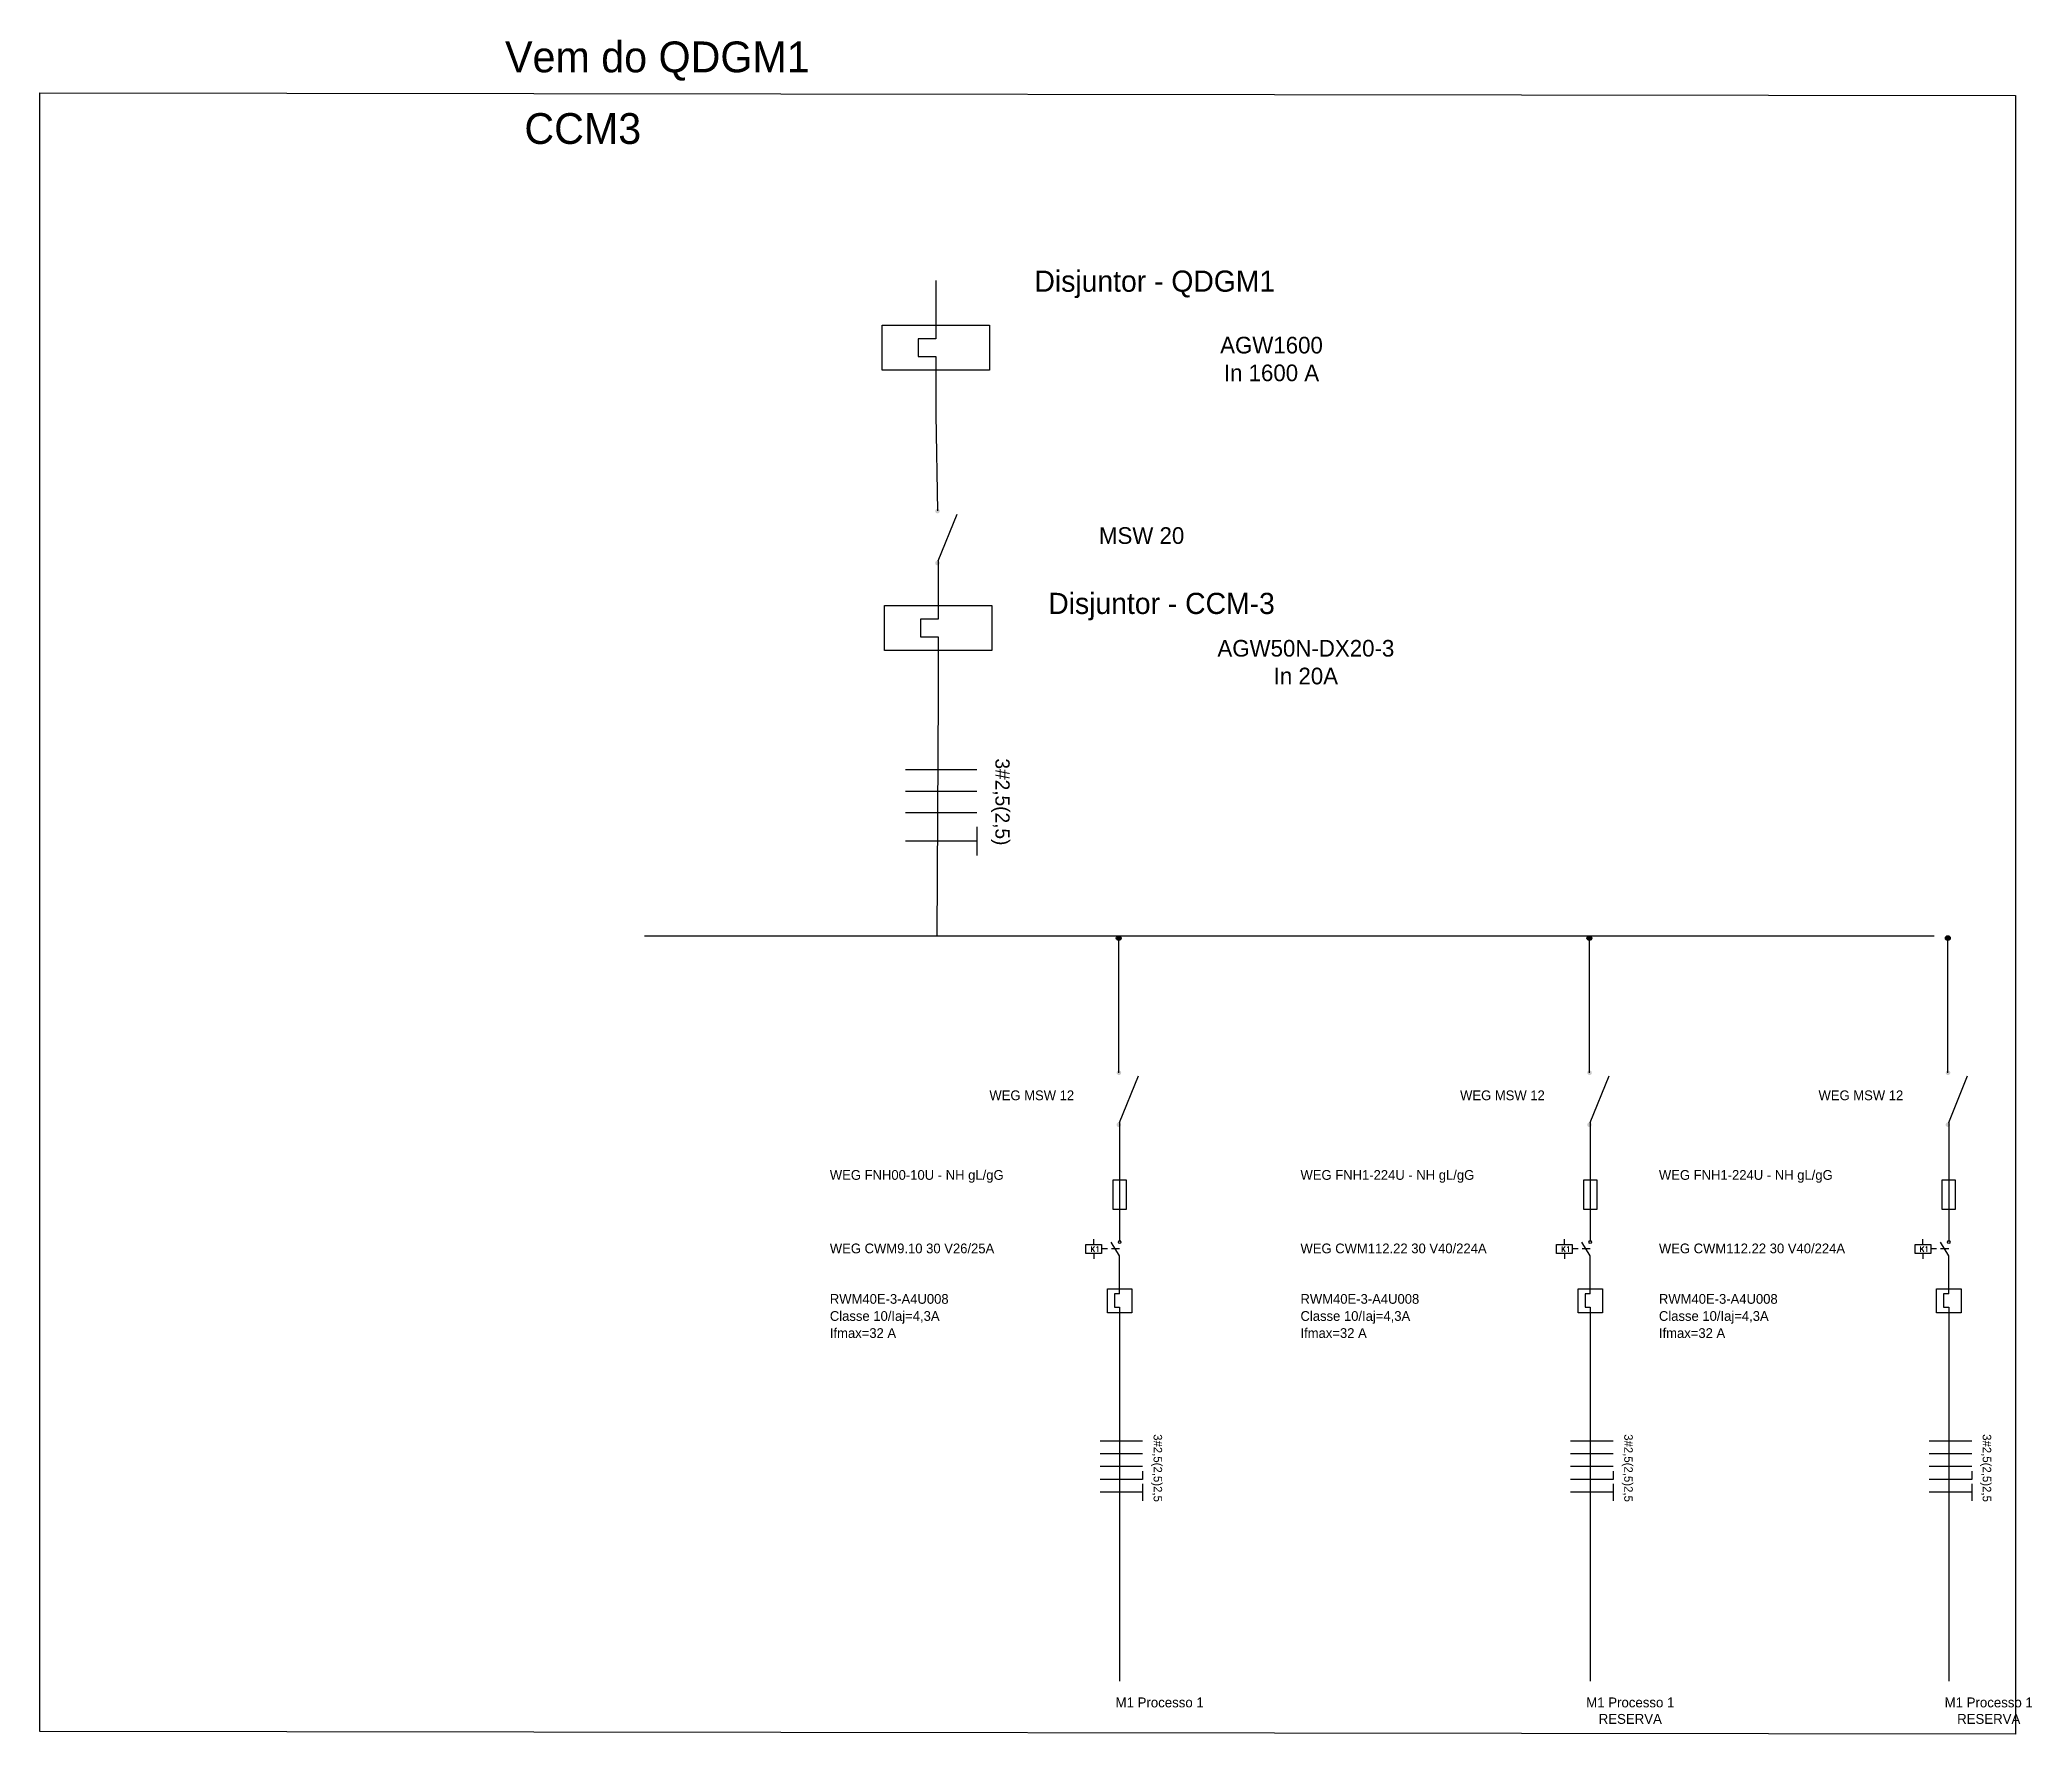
# Model space of a CAD drawing. Extents: x -646 to 641, y -139 to 322.
# Drawn here: x -490.5 to -429.1, y -83.5 to -31.4 of the extents above; entities that cross this region are included whole.
import ezdxf

# ---------------------------------------------------------------- set-up
doc = ezdxf.new("R2010")
doc.units = 0
doc.header["$MEASUREMENT"] = 0
doc.linetypes.add('DASHED2', pattern=[0.375, 0.25, -0.125])
doc.layers.add('ELET_TRIFILAR_DESENHO', color=5, linetype='Continuous', plot=False)
for name, color, linetype in [('ELET_TRIFILAR_TEXTO', 4, 'Continuous'), ('ELET_UNIFILAR_TEXTO', 4, 'Continuous'), ('ELET_UNIFILAR_TEXTO2', 6, 'Continuous'), ('ELT_UNIFILAR_DESENHO', 5, 'Continuous')]:
    doc.layers.add(name, color=color, linetype=linetype)
doc.styles.add('ARIAL', font='arial.ttf')
doc.styles.add('ROMANS', font='romans')

msp = doc.modelspace()

# ---------------------------------------------------------------- texts
at = {"layer": 'ELET_TRIFILAR_TEXTO', "ltscale": 50}
for s, p in [('Disjuntor - QDGM1', (-459.832, -39.107)), ('Disjuntor - CCM-3', (-459.407, -49.03))]:
    msp.add_text(s, height=0.65174, dxfattribs=at).set_placement(p)
at = {"layer": 'ELET_TRIFILAR_TEXTO', "attachment_point": 1}
for s, insert, char_height in [('\\pxsm1,qc;{\\H0.48889x;AGW1600\\PIn 1600 A \\H2.04545x;\\C7; }', (-454.292, -40.495), 1.0481), ('\\pxsm1,qc;{\\H0.48889x;AGW50N-DX20-3 \\PIn 20A}', (-454.295, -49.829), 1.0481), ('\\pxqc;M1 Processo 1 ', (-457.392, -82.393), 0.30428), ('\\pxqc;M1 Processo 1 \\PRESERVA', (-442.903, -82.393), 0.30428), ('\\pxqc;M1 Processo 1 \\PRESERVA', (-431.868, -82.393), 0.30428)]:
    msp.add_mtext(s, dxfattribs=dict(at, insert=insert, char_height=char_height))
at = {"layer": 'ELET_TRIFILAR_TEXTO', "color": 242, "true_color": 0xcd2027, "insert": (-456.534, -46.878), "char_height": 0.51241, "width": 13.9872, "attachment_point": 8, "line_spacing_factor": 0.6, "style": 'ARIAL'}
msp.add_mtext('\\pxqc;{\\Ftxt|c0;\\C256;MSW 20}', dxfattribs=at)
at = {"layer": 'ELET_TRIFILAR_TEXTO', "insert": (-460.597, -53.478), "char_height": 0.43921, "width": 3.43162, "attachment_point": 1, "rotation": 270}
msp.add_mtext('\\A1;3#2,5(2,5)', dxfattribs=at)
at = {"layer": 'ELET_TRIFILAR_TEXTO', "char_height": 0.3, "attachment_point": 1}
for s, insert, width in [('WEG MSW 12', (-461.219, -63.701), 4.64321), ('WEG MSW 12', (-446.729, -63.701), 4.64321), ('WEG MSW 12', (-435.694, -63.701), 4.64321), ('WEG FNH00-10U - NH gL/gG ', (-466.132, -66.153), 12.48428), ('WEG FNH1-224U - NH gL/gG ', (-451.643, -66.153), 12.48428), ('WEG FNH1-224U - NH gL/gG ', (-440.608, -66.153), 12.48428), ('WEG CWM9.10 30 V26/25A', (-466.132, -68.415), 12.48428), ('WEG CWM112.22 30 V40/224A', (-451.643, -68.415), 12.48428), ('WEG CWM112.22 30 V40/224A', (-440.608, -68.415), 12.48428), ('Classe 10/Iaj=4,3A', (-466.132, -70.496), 12.48428), ('RWM40E-3-A4U008     ', (-466.132, -69.97), 12.48428), ('Classe 10/Iaj=4,3A', (-451.643, -70.496), 12.48428), ('RWM40E-3-A4U008     ', (-451.643, -69.97), 12.48428), ('Classe 10/Iaj=4,3A', (-440.608, -70.496), 12.48428), ('RWM40E-3-A4U008     ', (-440.608, -69.97), 12.48428), ('Ifmax=32 A    ', (-466.132, -71.022), 12.48428), ('Ifmax=32 A    ', (-451.643, -71.022), 12.48428), ('Ifmax=32 A    ', (-440.608, -71.022), 12.48428)]:
    msp.add_mtext(s, dxfattribs=dict(at, insert=insert, width=width))
at = {"layer": 'ELET_TRIFILAR_TEXTO', "linetype": 'Continuous', "char_height": 0.1616, "attachment_point": 1, "style": 'ROMANS'}
for insert in [(-458.105, -68.504), (-443.616, -68.504), (-432.581, -68.504)]:
    msp.add_mtext_dynamic_manual_height_columns('K1', width=0.45782, gutter_width=2.793, heights=[0.385], dxfattribs=dict(at, insert=insert))
at = {"layer": 'ELET_UNIFILAR_TEXTO', "insert": (-476.131, -31.401), "char_height": 0.94891, "attachment_point": 1}
msp.add_mtext('Vem do QDGM1', dxfattribs=at)
at = {"layer": 'ELET_UNIFILAR_TEXTO', "insert": (-475.536, -33.607), "char_height": 0.9489, "width": 0.53406, "attachment_point": 1}
msp.add_mtext('CCM3', dxfattribs=at)
at = {"layer": 'ELET_UNIFILAR_TEXTO2', "char_height": 0.26231, "width": 2.40746, "attachment_point": 1, "rotation": 270}
for insert in [(-455.903, -74.285), (-441.414, -74.285), (-430.379, -74.285)]:
    msp.add_mtext('\\A1;3#2,5(2,5)2,5', dxfattribs=dict(at, insert=insert))

# ---------------------------------------------------------------- hatches: boundary and pattern name
at = {"layer": 'ELT_UNIFILAR_DESENHO', "linetype": 'Continuous', "transparency": 33554687}
h = msp.add_hatch(color=256, dxfattribs=at)
h.dxf.hatch_style = 1
h.paths.add_polyline_path([(-462.82, -47.531, 1), (-462.82, -47.391, 1)])
h.paths.add_polyline_path([(-462.817, -45.931, 1), (-462.817, -45.791, 1)])
at = {"layer": 'ELT_UNIFILAR_DESENHO', "ltscale": 50}
for points in [[(-457.164, -59.01, 1), (-457.313, -59.01, 1)], [(-442.675, -59.01, 1), (-442.824, -59.01, 1)], [(-431.64, -59.01, 1), (-431.789, -59.01, 1)]]:
    msp.add_hatch(color=256, dxfattribs=at).paths.add_polyline_path(points)
at = {"layer": 'ELT_UNIFILAR_DESENHO', "linetype": 'Continuous', "transparency": 33554687}
h = msp.add_hatch(color=256, dxfattribs=at)
h.dxf.hatch_style = 1
h.paths.add_polyline_path([(-457.236, -64.826, 1), (-457.236, -64.687, 1)])
h.paths.add_polyline_path([(-457.232, -63.226, 1), (-457.232, -63.086, 1)])
h = msp.add_hatch(color=256, dxfattribs=at)
h.dxf.hatch_style = 1
h.paths.add_polyline_path([(-442.746, -64.826, 1), (-442.746, -64.687, 1)])
h.paths.add_polyline_path([(-442.743, -63.226, 1), (-442.743, -63.086, 1)])
h = msp.add_hatch(color=256, dxfattribs=at)
h.dxf.hatch_style = 1
h.paths.add_polyline_path([(-431.711, -64.826, 1), (-431.711, -64.687, 1)])
h.paths.add_polyline_path([(-431.708, -63.226, 1), (-431.708, -63.086, 1)])

# ---------------------------------------------------------------- linework, layer by layer
at = {"layer": 'ELET_TRIFILAR_DESENHO'}
for p, q in [((-457.21, -64.692), (-457.21, -68.333)), ((-442.72, -64.692), (-442.721, -68.333)), ((-431.685, -64.692), (-431.686, -68.333)), ((-457.21, -79.566), (-457.21, -81.892)), ((-442.72, -79.566), (-442.72, -81.892)), ((-431.685, -79.566), (-431.685, -81.892))]:
    msp.add_line(p, q, dxfattribs=at)
at = {"layer": 'ELET_TRIFILAR_DESENHO', "linetype": 'Continuous'}
for p, q in [((-458.006, -68.441), (-458.006, -68.28)), ((-457.21, -68.794), (-457.468, -68.373)), ((-457.25, -68.333), (-457.169, -68.333)), ((-443.517, -68.441), (-443.517, -68.28)), ((-442.721, -68.794), (-442.979, -68.373)), ((-442.761, -68.333), (-442.68, -68.333)), ((-432.482, -68.441), (-432.482, -68.28)), ((-431.686, -68.794), (-431.944, -68.373)), ((-431.726, -68.333), (-431.645, -68.333)), ((-458.006, -68.726), (-458.006, -68.887)), ((-443.517, -68.726), (-443.517, -68.887)), ((-432.482, -68.726), (-432.482, -68.887)), ((-457.21, -69.967), (-457.371, -69.967)), ((-457.371, -69.967), (-457.371, -70.371)), ((-457.371, -70.371), (-457.21, -70.371)), ((-442.72, -69.967), (-442.882, -69.967)), ((-442.882, -69.967), (-442.882, -70.371)), ((-442.882, -70.371), (-442.72, -70.371)), ((-431.685, -69.967), (-431.847, -69.967)), ((-431.847, -69.967), (-431.847, -70.371)), ((-431.847, -70.371), (-431.685, -70.371))]:
    msp.add_line(p, q, dxfattribs=at)
at = {"layer": 'ELET_TRIFILAR_DESENHO', "linetype": 'DASHED2'}
for p, q in [((-457.21, -68.583), (-457.764, -68.583)), ((-442.721, -68.583), (-443.275, -68.583)), ((-431.686, -68.583), (-432.24, -68.583))]:
    msp.add_line(p, q, dxfattribs=at)
at = {"layer": 'ELET_TRIFILAR_DESENHO', "linetype": 'Continuous'}
for points in [[(-458.249, -68.441), (-457.764, -68.441), (-457.764, -68.726), (-458.249, -68.726)], [(-443.759, -68.441), (-443.275, -68.441), (-443.275, -68.726), (-443.759, -68.726)], [(-432.724, -68.441), (-432.24, -68.441), (-432.24, -68.726), (-432.724, -68.726)]]:
    msp.add_lwpolyline(points, close=True, dxfattribs=at)
for points in [[(-456.832, -70.549), (-457.587, -70.549), (-457.587, -69.806), (-456.832, -69.806)], [(-442.343, -70.549), (-443.098, -70.549), (-443.098, -69.806), (-442.343, -69.806)], [(-431.308, -70.549), (-432.063, -70.549), (-432.063, -69.806), (-431.308, -69.806)]]:
    msp.add_lwpolyline(points, dxfattribs=at)
for centre in [(-457.21, -68.373), (-442.721, -68.373), (-431.686, -68.373)]:
    msp.add_circle(centre, 0.0404, dxfattribs=at)
at = {"layer": 'ELET_UNIFILAR_TEXTO2'}
for p, q in [((-456.504, -74.496), (-457.815, -74.496)), ((-442.015, -74.496), (-443.326, -74.496)), ((-430.979, -74.496), (-432.291, -74.496)), ((-456.504, -74.889), (-457.815, -74.889)), ((-456.504, -75.283), (-457.815, -75.283)), ((-456.504, -75.419), (-456.504, -75.681)), ((-442.015, -74.889), (-443.326, -74.889)), ((-442.015, -75.283), (-443.326, -75.283)), ((-442.015, -75.419), (-442.015, -75.681)), ((-430.979, -74.889), (-432.291, -74.889)), ((-430.979, -75.283), (-432.291, -75.283)), ((-430.979, -75.419), (-430.979, -75.681)), ((-456.504, -75.681), (-457.815, -75.681)), ((-456.504, -75.811), (-456.504, -76.335)), ((-442.015, -75.681), (-443.326, -75.681)), ((-442.015, -75.811), (-442.015, -76.335)), ((-430.979, -75.681), (-432.291, -75.681)), ((-430.979, -75.811), (-430.979, -76.335)), ((-456.504, -76.073), (-457.815, -76.073)), ((-442.015, -76.073), (-443.326, -76.073)), ((-430.979, -76.073), (-432.291, -76.073))]:
    msp.add_line(p, q, dxfattribs=at)
at = {"layer": 'ELT_UNIFILAR_DESENHO', "ltscale": 50}
for p, q in [((-462.865, -38.764), (-462.865, -40.141)), ((-462.865, -40.141), (-462.865, -40.554)), ((-463.415, -40.554), (-463.415, -41.104)), ((-462.865, -40.554), (-463.415, -40.554)), ((-463.415, -41.104), (-462.865, -41.104)), ((-462.865, -41.104), (-462.865, -41.517)), ((-462.865, -41.517), (-462.865, -42.894)), ((-462.794, -47.396), (-462.794, -48.773)), ((-462.794, -48.773), (-462.794, -49.186)), ((-463.345, -49.186), (-463.345, -49.736)), ((-462.794, -49.186), (-463.345, -49.186)), ((-463.345, -49.736), (-462.794, -49.736)), ((-462.794, -49.736), (-462.794, -50.149)), ((-462.794, -50.149), (-462.794, -51.526)), ((-471.843, -58.936), (-432.13, -58.936))]:
    msp.add_line(p, q, dxfattribs=at)
at = {"layer": 'ELT_UNIFILAR_DESENHO', "linetype": 'Continuous'}
for p, q in [((-462.865, -42.894), (-462.819, -45.856)), ((-462.794, -47.396), (-462.216, -45.956)), ((-457.21, -64.692), (-456.631, -63.252)), ((-442.72, -64.692), (-442.142, -63.252)), ((-431.685, -64.692), (-431.107, -63.252))]:
    msp.add_line(p, q, dxfattribs=at)
at = {"layer": 'ELT_UNIFILAR_DESENHO'}
for p, q in [((-462.794, -51.526), (-462.841, -58.936)), ((-461.603, -53.832), (-463.799, -53.832)), ((-461.603, -54.491), (-463.799, -54.491)), ((-461.603, -55.149), (-463.799, -55.149)), ((-461.603, -55.586), (-461.603, -56.464)), ((-461.603, -56.025), (-463.799, -56.025)), ((-457.239, -63.159), (-457.239, -59.01)), ((-442.749, -63.159), (-442.749, -59.01)), ((-431.714, -63.159), (-431.714, -59.01)), ((-457.239, -63.159), (-457.239, -60.748)), ((-442.749, -63.159), (-442.749, -60.748)), ((-431.714, -63.159), (-431.714, -60.748)), ((-457.21, -69.967), (-457.21, -68.794)), ((-442.72, -69.967), (-442.721, -68.794)), ((-431.685, -69.967), (-431.686, -68.794)), ((-457.587, -69.806), (-457.21, -69.806)), ((-457.21, -69.806), (-456.832, -69.806)), ((-456.832, -69.806), (-456.832, -70.549)), ((-443.098, -69.806), (-442.72, -69.806)), ((-442.72, -69.806), (-442.343, -69.806)), ((-442.343, -69.806), (-442.343, -70.549)), ((-432.063, -69.806), (-431.685, -69.806)), ((-431.685, -69.806), (-431.308, -69.806)), ((-431.308, -69.806), (-431.308, -70.549)), ((-457.21, -70.371), (-457.21, -79.566)), ((-442.72, -70.371), (-442.72, -79.566)), ((-431.685, -70.371), (-431.685, -79.566))]:
    msp.add_line(p, q, dxfattribs=at)
for points in [[(-490.453, -32.979), (-429.633, -33.061), (-429.633, -83.522), (-490.453, -83.441)], [(-464.517, -40.141), (-461.213, -40.141), (-461.213, -41.517), (-464.517, -41.517)], [(-464.517, -40.141), (-461.213, -40.141), (-461.213, -41.517), (-464.517, -41.517)], [(-464.517, -40.141), (-461.213, -40.141), (-461.213, -41.517), (-464.517, -41.517)], [(-464.517, -40.141), (-461.213, -40.141), (-461.213, -41.517), (-464.517, -41.517)], [(-464.446, -48.773), (-461.142, -48.773), (-461.142, -50.149), (-464.446, -50.149)], [(-464.446, -48.773), (-461.142, -48.773), (-461.142, -50.149), (-464.446, -50.149)], [(-464.446, -48.773), (-461.142, -48.773), (-461.142, -50.149), (-464.446, -50.149)], [(-464.446, -48.773), (-461.142, -48.773), (-461.142, -50.149), (-464.446, -50.149)], [(-457.007, -67.371), (-457.412, -67.371), (-457.412, -66.456), (-457.007, -66.456)], [(-442.518, -67.371), (-442.923, -67.371), (-442.923, -66.456), (-442.518, -66.456)], [(-431.483, -67.371), (-431.888, -67.371), (-431.888, -66.456), (-431.483, -66.456)]]:
    msp.add_lwpolyline(points, close=True, dxfattribs=at)
at = {"layer": 'ELT_UNIFILAR_DESENHO', "ltscale": 50}
for centre in [(-457.239, -59.01), (-442.749, -59.01), (-431.714, -59.01)]:
    msp.add_circle(centre, 0.0744, dxfattribs=at)

msp.set_redraw_order([(e.dxf.handle, doc.entitydb.next_handle()) for e in msp.query("TEXT MTEXT ATTDEF DIMENSION ARC_DIMENSION")])  # texts and dimensions are drawn at this point

doc.saveas('drawing.dxf')
